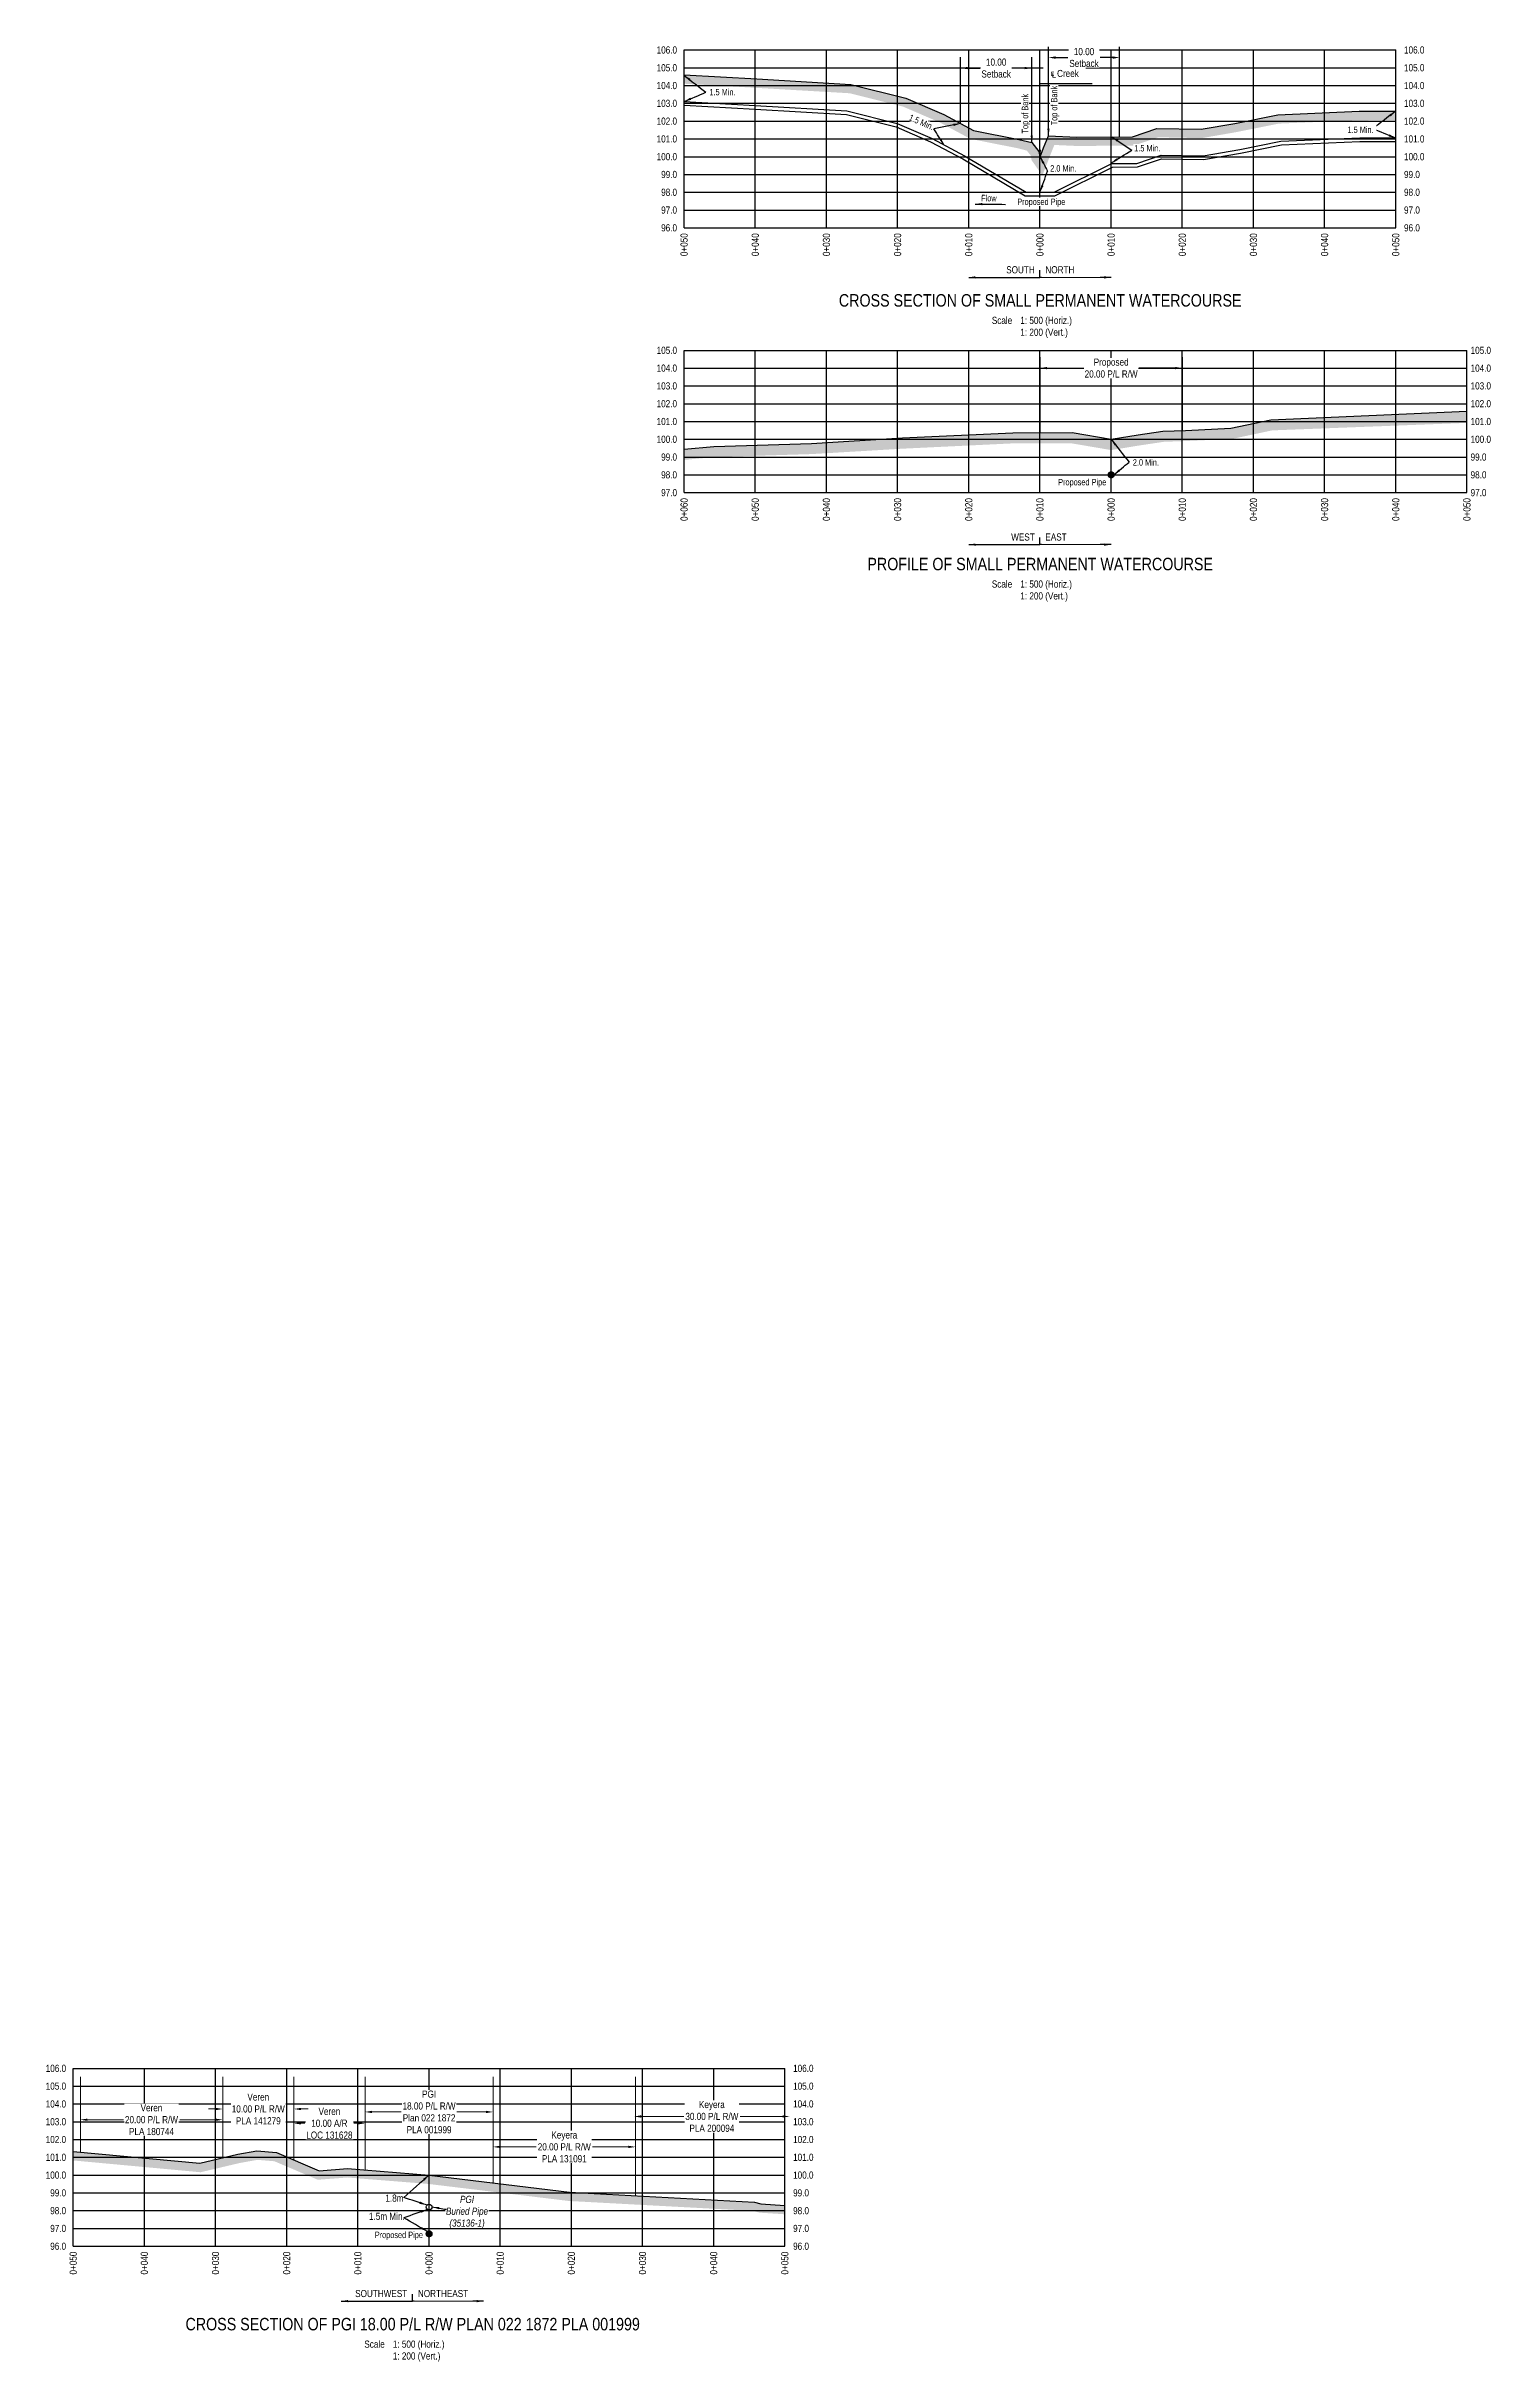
# Model space of a CAD drawing. Extents: x 399452 to 415540, y 6060435 to 6067869.
# Drawn here: x 413512 to 415540, y 6061486 to 6064739 of the extents above; entities that cross this region are included whole.
import ezdxf
from ezdxf.enums import TextEntityAlignment as Align

# ---------------------------------------------------------------- set-up
doc = ezdxf.new("R2010")
doc.units = 0
doc.header["$LTSCALE"] = 5
doc.header["$PDSIZE"] = 0.5
doc.linetypes.add('foc-TOPO', pattern=[1, 0.2, -0.8])
doc.linetypes.add('UG_PIPE', pattern=[1.875, 1.25, -0.625])
doc.layers.get('Defpoints').update_dxf_attribs({"color": 9})
for name, color, linetype in [('AS-PIPE-UG', 44, 'UG_PIPE'), ('AS-PIPE-UG-T', 44, 'Continuous'), ('CG-NOTES', 7, 'Continuous'), ('DETAIL-T', 7, 'Continuous'), ('L-BD', 7, 'Continuous'), ('L-DETAIL-T', 3, 'Continuous'), ('L-MON', 1, 'Continuous'), ('P-CROSSINGS-GRID', 8, 'Continuous'), ('P-CROSSINGS-GROUND', 48, 'foc-TOPO'), ('P-CROSSINGS-LINE', 3, 'Continuous'), ('P-PROPOSED', 10, 'Continuous'), ('S-T7', 7, 'Continuous')]:
    doc.layers.add(name, color=color, linetype=linetype)
doc.layers.add('F-RW-T', color=190, linetype='Continuous', lineweight=9)
doc.styles.add('140', font='ARIALN.TTF', dxfattribs={"height": 15})
doc.styles.add('80', font='ARIALN.TTF', dxfattribs={"height": 10})
doc.styles.add('80CG', font='ARIALN.TTF', dxfattribs={"height": 10})
doc.styles.add('80L', font='ARIALN.TTF', dxfattribs={"height": 10})
doc.dimstyles.new('Compass 5 000', dxfattribs={"dimscale": 5, "dimtxt": 9, "dimasz": 2, "dimexe": 0.2, "dimexo": 0.0625, "dimgap": 0.5, "dimtad": 0, "dimtih": 1, "dimtoh": 1, "dimzin": 0, "dimdsep": 46, "dimtxsty": '80CG', "dimcen": 0.1, "dimse1": 1, "dimse2": 1, "dimclrd": 256, "dimclrt": 256, "dimaunit": 1, "dimadec": 4, "dimazin": 0, "dimtfac": 0.06, "dimtofl": 0, "dimtmove": 0, "dimatfit": 1, "dimfxl": 0.2, "dimtolj": 1, "dimtzin": 0, "dimlwd": -1, "dimarcsym": 0})

msp = doc.modelspace()

# ---------------------------------------------------------------- texts
at = {"style": '80'}
for s, p in [('0+050', (414407.454, 6064476.719)), ('0+040', (414507.413, 6064476.719)), ('0+030', (414607.372, 6064476.719)), ('0+020', (414707.331, 6064476.719)), ('0+010', (414807.29, 6064476.719)), ('0+000', (414907.249, 6064476.719)), ('0+010', (415007.207, 6064476.719)), ('0+020', (415107.166, 6064476.719)), ('0+030', (415207.125, 6064476.719)), ('0+040', (415307.084, 6064476.719)), ('0+050', (415407.043, 6064476.719)), ('0+060', (414407.454, 6064104.663)), ('0+050', (414507.413, 6064104.663)), ('0+040', (414607.372, 6064104.663)), ('0+030', (414707.331, 6064104.663)), ('0+020', (414807.29, 6064104.663)), ('0+010', (414907.249, 6064104.663)), ('0+000', (415007.207, 6064104.663)), ('0+010', (415107.166, 6064104.663)), ('0+020', (415207.125, 6064104.663)), ('0+030', (415307.084, 6064104.663)), ('0+040', (415407.043, 6064104.663)), ('0+050', (415507.002, 6064104.663)), ('0+050', (413549.396, 6061640.709)), ('0+040', (413649.355, 6061640.709)), ('0+030', (413749.314, 6061640.709)), ('0+020', (413849.273, 6061640.709)), ('0+010', (413949.232, 6061640.709)), ('0+000', (414049.191, 6061640.709)), ('0+010', (414149.15, 6061640.709)), ('0+020', (414249.109, 6061640.709)), ('0+030', (414349.067, 6061640.709)), ('0+040', (414449.026, 6061640.709)), ('0+050', (414548.985, 6061640.709))]:
    msp.add_text(s, height=9.9959, rotation=90, dxfattribs=at).set_placement(p, align=Align.MIDDLE_RIGHT)
at = {"attachment_point": 1, "style": '80L'}
for s, width, gutter_width, insert, char_height in [('1.5 Min.', 35.87266, 44.982, (414442.995, 6064679.589), 8.9963), ('2.0 Min.', 35.87266, 44.982, (414921.731, 6064572.41), 8.9963), ('2.0 Min.', 45.29212, 44.982, (415037.75, 6064159.208), 8.9963), ('1.8m', 9.61939, 49.979, (413987.94, 6061720.942), 9.9959)]:
    msp.add_mtext_dynamic_manual_height_columns(s, width=width, gutter_width=gutter_width, heights=[0], dxfattribs=dict(at, insert=insert, char_height=char_height))
at = {"layer": 'DETAIL-T', "char_height": 9.99589, "attachment_point": 1, "style": '80L'}
for insert in [(414839.708, 6064359.339), (414839.708, 6063988.854), (413958.368, 6061515.775)]:
    msp.add_mtext_dynamic_manual_height_columns('Scale^I1: 500 (Horiz.)\\P^I1: 200 (Vert.)', width=217.01587, gutter_width=44.982, heights=[0], dxfattribs=dict(at, insert=insert))
at = {"layer": 'L-DETAIL-T', "char_height": 17.49281, "attachment_point": 2, "rotation": 0, "style": '140'}
for s, insert, width in [('CROSS SECTION OF SMALL PERMANENT WATERCOURSE', (414907.616, 6064391.2), 564.65804), ('PROFILE OF SMALL PERMANENT WATERCOURSE', (414907.616, 6064020.715), 484.52046), ('CROSS SECTION OF PGI 18.00 P/L R/W PLAN 022 1872 PLA 001999', (414026.276, 6061547.635), 715.08992)]:
    msp.add_mtext(s, dxfattribs=dict(at, insert=insert, width=width))
at = {"layer": 'S-T7', "style": '80'}
for s, p in [('106.0', (414397.545, 6064734.281)), ('105.0', (414397.545, 6064709.291)), ('104.0', (414397.545, 6064684.302)), ('103.0', (414397.545, 6064659.312)), ('102.0', (414397.545, 6064634.322)), ('101.0', (414397.545, 6064609.333)), ('100.0', (414397.545, 6064584.343)), ('99.0', (414397.545, 6064559.353)), ('98.0', (414397.545, 6064534.363)), ('97.0', (414397.545, 6064509.374)), ('96.0', (414397.545, 6064484.384)), ('105.0', (414397.545, 6064312.245)), ('104.0', (414397.545, 6064287.256)), ('103.0', (414397.545, 6064262.266)), ('102.0', (414397.545, 6064237.276)), ('101.0', (414397.545, 6064212.286)), ('100.0', (414397.545, 6064187.297)), ('99.0', (414397.545, 6064162.307)), ('98.0', (414397.545, 6064137.317)), ('97.0', (414397.545, 6064112.328)), ('106.0', (413539.487, 6061898.272)), ('105.0', (413539.487, 6061873.282)), ('104.0', (413539.487, 6061848.292)), ('103.0', (413539.487, 6061823.303)), ('102.0', (413539.487, 6061798.313)), ('101.0', (413539.487, 6061773.323)), ('100.0', (413539.487, 6061748.333)), ('99.0', (413539.487, 6061723.344)), ('98.0', (413539.487, 6061698.354)), ('97.0', (413539.487, 6061673.364)), ('96.0', (413539.487, 6061648.375))]:
    msp.add_text(s, height=9.9959, dxfattribs=at).set_placement(p, align=Align.MIDDLE_RIGHT)
for s, p in [('106.0', (415418.656, 6064734.281)), ('105.0', (415418.656, 6064709.291)), ('104.0', (415418.656, 6064684.302)), ('103.0', (415418.656, 6064659.312)), ('102.0', (415418.656, 6064634.322)), ('101.0', (415418.656, 6064609.333)), ('100.0', (415418.656, 6064584.343)), ('99.0', (415418.656, 6064559.353)), ('98.0', (415418.656, 6064534.363)), ('97.0', (415418.656, 6064509.374)), ('96.0', (415418.656, 6064484.384)), ('105.0', (415512.146, 6064312.245)), ('104.0', (415512.146, 6064287.256)), ('103.0', (415512.146, 6064262.266)), ('102.0', (415512.146, 6064237.276)), ('101.0', (415512.146, 6064212.286)), ('100.0', (415512.146, 6064187.297)), ('99.0', (415512.146, 6064162.307)), ('98.0', (415512.146, 6064137.317)), ('97.0', (415512.146, 6064112.328)), ('106.0', (414560.598, 6061898.272)), ('105.0', (414560.598, 6061873.282)), ('104.0', (414560.598, 6061848.292)), ('103.0', (414560.598, 6061823.303)), ('102.0', (414560.598, 6061798.313)), ('101.0', (414560.598, 6061773.323)), ('100.0', (414560.598, 6061748.333)), ('99.0', (414560.598, 6061723.344)), ('98.0', (414560.598, 6061698.354)), ('97.0', (414560.598, 6061673.364)), ('96.0', (414560.598, 6061648.375))]:
    msp.add_text(s, height=9.9959, dxfattribs=at).set_placement(p, align=Align.MIDDLE_LEFT)

# ---------------------------------------------------------------- blocks, each defined once
blk = doc.blocks.new('PLIA')
at = {"color": 255, "const_width": 1}
blk.add_lwpolyline([(-0.5, 0, 1), (0.5, 0, 1)], format="xyb", close=True, dxfattribs=at)
blk = doc.blocks.new('PLIAA')
blk.add_blockref('PLIA', (0, 0))
blk = doc.blocks.new('PLIB')
at = {"color": 1}
blk.add_circle((0, 0), 0.8, dxfattribs=at)
blk = doc.blocks.new('PLIBB')
blk.add_blockref('PLIB', (0, 0))
blk = doc.blocks.new('PLICC')
for name in ['PLIAA', 'PLIBB']:
    blk.add_blockref(name, (0, 0))
blk = doc.blocks.new('PLI')
blk.add_blockref('PLICC', (0, 0))
blk = doc.blocks.new('*D209')
at = {"layer": 'Defpoints', "color": 0, "transparency": 16777216}
for p in [(413959.3, 6061837), (414139.2, 6061837), (414139.2, 6061837)]:
    blk.add_point(p, dxfattribs=at)
at = {"layer": 'F-RW-T', "transparency": 16777216}
for p, q in [((413969.3, 6061837), (414010.2, 6061837)), ((414129.2, 6061837), (414088.4, 6061837))]:
    blk.add_line(p, q, dxfattribs=at)
for points in [[(413969.3, 6061838.7), (413969.3, 6061835.4), (413959.3, 6061837)], [(414129.2, 6061838.7), (414129.2, 6061835.4), (414139.2, 6061837)]]:
    blk.add_solid(points, dxfattribs=at)
at = {"layer": 'F-RW-T', "transparency": 16777216, "insert": (414049.3, 6061837), "char_height": 10, "attachment_point": 5, "style": '80CG', "bg_fill": 3, "box_fill_scale": 1.1, "bg_fill_color": 256, "bg_fill_true_color": 13158600, "bg_fill_transparency": 0}
blk.add_mtext('\\A1;PGI\\P18.00 P/L R/W\\PPlan 022 1872\\PPLA 001999', dxfattribs=at)
blk = doc.blocks.new('*D210')
at = {"layer": 'Defpoints', "color": 0, "transparency": 16777216}
for p in [(414139.2, 6061791.3), (414339.2, 6061791.3), (414339.2, 6061787.9)]:
    blk.add_point(p, dxfattribs=at)
at = {"layer": 'F-RW-T', "transparency": 16777216}
for p, q in [((414149.2, 6061787.9), (414199.7, 6061787.9)), ((414329.2, 6061787.9), (414278.7, 6061787.9))]:
    blk.add_line(p, q, dxfattribs=at)
for points in [[(414149.2, 6061789.6), (414149.2, 6061786.3), (414139.2, 6061787.9)], [(414329.2, 6061789.6), (414329.2, 6061786.3), (414339.2, 6061787.9)]]:
    blk.add_solid(points, dxfattribs=at)
at = {"layer": 'F-RW-T', "transparency": 16777216, "insert": (414239.2, 6061787.9), "char_height": 10, "attachment_point": 5, "style": '80CG', "bg_fill": 3, "box_fill_scale": 1.1, "bg_fill_color": 256, "bg_fill_true_color": 13158600, "bg_fill_transparency": 0}
blk.add_mtext('\\A1;Keyera\\P20.00 P/L R/W\\PPLA 131091', dxfattribs=at)
blk = doc.blocks.new('*D211')
at = {"layer": 'Defpoints', "color": 0, "transparency": 16777216}
for p in [(414555.7, 6061830.7), (414337.4, 6061798.3), (414555.7, 6061798.3)]:
    blk.add_point(p, dxfattribs=at)
at = {"layer": 'F-RW-T', "transparency": 16777216}
for p, q in [((414347.4, 6061830.7), (414407.1, 6061830.7)), ((414545.7, 6061830.7), (414486, 6061830.7))]:
    blk.add_line(p, q, dxfattribs=at)
for points in [[(414347.4, 6061832.3), (414347.4, 6061829), (414337.4, 6061830.7)], [(414545.7, 6061832.3), (414545.7, 6061829), (414555.7, 6061830.7)]]:
    blk.add_solid(points, dxfattribs=at)
at = {"layer": 'F-RW-T', "transparency": 16777216, "insert": (414446.5, 6061830.7), "char_height": 10, "attachment_point": 5, "style": '80CG', "bg_fill": 3, "box_fill_scale": 1.1, "bg_fill_color": 256, "bg_fill_true_color": 13158600, "bg_fill_transparency": 0}
blk.add_mtext('\\A1;Keyera\\P30.00 P/L R/W\\PPLA 200094', dxfattribs=at)
blk = doc.blocks.new('*D212')
at = {"layer": 'Defpoints', "color": 0, "transparency": 16777216}
for p in [(413859.4, 6061835.7), (413959.3, 6061835.7), (413959.3, 6061821.1)]:
    blk.add_point(p, dxfattribs=at)
at = {"layer": 'F-RW-T', "transparency": 16777216}
for p, q in [((413869.4, 6061821.1), (413875, 6061821.1)), ((413949.3, 6061821.1), (413943.6, 6061821.1))]:
    blk.add_line(p, q, dxfattribs=at)
for points in [[(413869.4, 6061822.7), (413869.4, 6061819.4), (413859.4, 6061821.1)], [(413949.3, 6061822.7), (413949.3, 6061819.4), (413959.3, 6061821.1)]]:
    blk.add_solid(points, dxfattribs=at)
at = {"layer": 'F-RW-T', "transparency": 16777216, "insert": (413909.3, 6061821.1), "char_height": 10, "attachment_point": 5, "style": '80CG', "bg_fill": 3, "box_fill_scale": 1.1, "bg_fill_color": 256, "bg_fill_true_color": 13158600, "bg_fill_transparency": 0}
blk.add_mtext('\\A1;Veren\\P10.00 A/R\\PLOC 131628', dxfattribs=at)
blk = doc.blocks.new('*D213')
at = {"layer": 'F-RW-T', "transparency": 16777216}
for p, q in [((413749.4, 6061841.2), (413739.4, 6061841.2)), ((413869.4, 6061841.2), (413879.4, 6061841.2))]:
    blk.add_line(p, q, dxfattribs=at)
for points in [[(413749.4, 6061842.8), (413749.4, 6061839.5), (413759.4, 6061841.2)], [(413869.4, 6061842.8), (413869.4, 6061839.5), (413859.4, 6061841.2)]]:
    blk.add_solid(points, dxfattribs=at)
at = {"layer": 'F-RW-T', "transparency": 16777216, "insert": (413809.4, 6061841.2), "char_height": 10, "attachment_point": 5, "style": '80CG', "bg_fill": 3, "box_fill_scale": 1.1, "bg_fill_color": 256, "bg_fill_true_color": 13158600, "bg_fill_transparency": 0}
blk.add_mtext('\\A1;Veren\\P10.00 P/L R/W\\PPLA 141279', dxfattribs=at)
at = {"layer": 'Defpoints', "color": 0, "transparency": 16777216}
for p in [(413759.4, 6061829.5), (413859.4, 6061841.2), (413859.4, 6061829.5)]:
    blk.add_point(p, dxfattribs=at)
blk = doc.blocks.new('*D214')
at = {"layer": 'Defpoints', "color": 0, "transparency": 16777216}
for p in [(413559.5, 6061839.4), (413759.4, 6061839.4), (413759.4, 6061826.1)]:
    blk.add_point(p, dxfattribs=at)
at = {"layer": 'F-RW-T', "transparency": 16777216}
for p, q in [((413569.5, 6061826.1), (413619.9, 6061826.1)), ((413749.4, 6061826.1), (413699, 6061826.1))]:
    blk.add_line(p, q, dxfattribs=at)
for points in [[(413569.5, 6061827.7), (413569.5, 6061824.4), (413559.5, 6061826.1)], [(413749.4, 6061827.7), (413749.4, 6061824.4), (413759.4, 6061826.1)]]:
    blk.add_solid(points, dxfattribs=at)
at = {"layer": 'F-RW-T', "transparency": 16777216, "insert": (413659.4, 6061826.1), "char_height": 10, "attachment_point": 5, "style": '80CG', "bg_fill": 3, "box_fill_scale": 1.1, "bg_fill_color": 256, "bg_fill_true_color": 13158600, "bg_fill_transparency": 0}
blk.add_mtext('\\A1;Veren\\P20.00 P/L R/W\\PPLA 180744', dxfattribs=at)
blk = doc.blocks.new('*D192')
at = {"transparency": 16777216}
for p, q in [((414805.8, 6064708.8), (414822.9, 6064708.8)), ((414885.8, 6064708.8), (414868.7, 6064708.8))]:
    blk.add_line(p, q, dxfattribs=at)
for points in [[(414805.8, 6064710.5), (414805.8, 6064707.2), (414795.8, 6064708.8)], [(414885.8, 6064710.5), (414885.8, 6064707.2), (414895.8, 6064708.8)]]:
    blk.add_solid(points, dxfattribs=at)
at = {"layer": 'Defpoints', "color": 0, "transparency": 16777216}
for p in [(414795.8, 6064708.8), (414795.8, 6064690.4), (414895.8, 6064690.4)]:
    blk.add_point(p, dxfattribs=at)
at = {"transparency": 16777216, "insert": (414845.8, 6064708.8), "char_height": 10, "attachment_point": 5, "style": '80CG', "bg_fill": 3, "box_fill_scale": 1.1, "bg_fill_color": 256, "bg_fill_true_color": 13158600, "bg_fill_transparency": 0}
blk.add_mtext('\\A1;10.00\\PSetback', dxfattribs=at)
blk = doc.blocks.new('*D193')
at = {"transparency": 16777216}
for p, q in [((414929.3, 6064723.6), (414946.3, 6064723.6)), ((415009.2, 6064723.6), (414992.1, 6064723.6))]:
    blk.add_line(p, q, dxfattribs=at)
for points in [[(414929.3, 6064725.3), (414929.3, 6064721.9), (414919.3, 6064723.6)], [(415009.2, 6064725.3), (415009.2, 6064721.9), (415019.2, 6064723.6)]]:
    blk.add_solid(points, dxfattribs=at)
at = {"layer": 'Defpoints', "color": 0, "transparency": 16777216}
for p in [(414919.3, 6064723.6), (414919.3, 6064705.1), (415019.2, 6064705.1)]:
    blk.add_point(p, dxfattribs=at)
at = {"transparency": 16777216, "insert": (414969.2, 6064723.6), "char_height": 10, "attachment_point": 5, "style": '80CG', "bg_fill": 3, "box_fill_scale": 1.1, "bg_fill_color": 256, "bg_fill_true_color": 13158600, "bg_fill_transparency": 0}
blk.add_mtext('\\A1;10.00\\PSetback', dxfattribs=at)
blk = doc.blocks.new('*D194')
at = {"transparency": 16777216}
for p, q in [((414917.3, 6064287.3), (414967.8, 6064287.3)), ((415097.3, 6064287.3), (415046.8, 6064287.3))]:
    blk.add_line(p, q, dxfattribs=at)
for points in [[(414917.3, 6064288.9), (414917.3, 6064285.6), (414907.3, 6064287.3)], [(415097.3, 6064288.9), (415097.3, 6064285.6), (415107.3, 6064287.3)]]:
    blk.add_solid(points, dxfattribs=at)
at = {"layer": 'Defpoints', "color": 0, "transparency": 16777216}
for p in [(415107.3, 6064287.3), (414907.3, 6064285.5), (415107.3, 6064285.5)]:
    blk.add_point(p, dxfattribs=at)
at = {"transparency": 16777216, "insert": (415007.3, 6064287.3), "char_height": 10, "attachment_point": 5, "style": '80CG', "bg_fill": 3, "box_fill_scale": 1.1, "bg_fill_color": 256, "bg_fill_true_color": 13158600, "bg_fill_transparency": 0}
blk.add_mtext('\\A1;Proposed\\P20.00 P/L R/W', dxfattribs=at)

# ---------------------------------------------------------------- hatches: boundary and pattern name
at = {"layer": 'P-CROSSINGS-GROUND'}
h = msp.add_hatch(dxfattribs=at)
h.set_pattern_fill('EARTH', color=256, scale=2.4989725, angle=45)
h.paths.add_polyline_path([(414407.541, 6064699.376), (414407.541, 6064686.856), (414508.95, 6064681.088), (414639.938, 6064673.457), (414714.823, 6064654.785), (414766.669, 6064632.451), (414809.726, 6064609.319), (414874.836, 6064596.443), (414888.732, 6064592.937), (414894.264, 6064586.229), (414895.549, 6064579.374), (414910.71, 6064557.801), (414924.052, 6064592.265), (414927.519, 6064600.827), (414958.9, 6064599.391), (415039.257, 6064599.957), (415073.425, 6064611.579), (415134.674, 6064610.422), (415183.357, 6064618.906), (415242.789, 6064630.82), (415356.093, 6064635.618), (415407.13, 6064635.747), (415407.13, 6064648.247), (415355.812, 6064648.118), (415241.287, 6064643.268), (415181.055, 6064631.193), (415133.71, 6064622.943), (415071.473, 6064624.118), (415037.146, 6064612.443), (414959.142, 6064611.893), (414919.254, 6064613.718), (414912.43, 6064596.868), (414907.494, 6064584.118), (414907.336, 6064584.343), (414905.956, 6064591.698), (414895.767, 6064604.053), (414877.579, 6064608.643), (414813.991, 6064621.218), (414772.11, 6064643.718), (414718.835, 6064666.668), (414641.83, 6064685.868), (414509.669, 6064693.568)])
h = msp.add_hatch(dxfattribs=at)
h.set_pattern_fill('EARTH', color=256, scale=2.498972, angle=45)
h.set_pattern_definition([(45, (-2419.065, 3802.052), (0, 22.44141309), [15.868475375, -15.868475375]), (45, (-2423.273, 3806.26), (0, 22.44141309), [15.868475375, -15.868475375]), (45, (-2427.48, 3810.468), (0, 22.44141309), [15.868475375, -15.868475375]), (135, (-2427.48, 3813.273), (-22.44141309, 0), [15.868475375, -15.868475375]), (135, (-2423.273, 3817.48), (-22.44141309, 0), [15.868475375, -15.868475375]), (135, (-2419.065, 3821.688), (-22.44141309, 0), [15.868475375, -15.868475375])])
h.paths.add_polyline_path([(415081.211, 6064183.693), (415112.279, 6064184.815), (415177.232, 6064187.775), (415233.281, 6064199.748), (415507.089, 6064210.329), (415507.089, 6064226.923), (415231.369, 6064214.672), (415175.312, 6064202.697), (415111.667, 6064199.797), (415079.829, 6064198.647), (415045.186, 6064193.472), (415007.295, 6064187.297), (414952.395, 6064196.647), (414869.418, 6064196.522), (414714.402, 6064189.072), (414586.232, 6064181.447), (414449.049, 6064177.272), (414407.541, 6064173.318), (414407.541, 6064158.257), (414449.989, 6064162.3), (414586.905, 6064166.466), (414715.207, 6064174.099), (414869.789, 6064181.528), (414951.138, 6064181.651), (415007.24, 6064172.096), (415047.5, 6064178.657)])
h = msp.add_hatch(dxfattribs=at)
h.set_pattern_fill('EARTH', color=256, scale=2.498972, angle=45)
h.set_pattern_definition([(45, (6.951, 2e-08), (0, 22.44141309), [15.868475375, -15.868475375]), (45, (2.744, 4.208), (0, 22.44141309), [15.868475375, -15.868475375]), (45, (-1.464, 8.416), (0, 22.44141309), [15.868475375, -15.868475375]), (135, (-1.464, 11.22), (-22.44141309, 0), [15.868475375, -15.868475375]), (135, (2.744, 15.428), (-22.44141309, 0), [15.868475375, -15.868475375]), (135, (6.951, 19.636), (-22.44141309, 0), [15.868475375, -15.868475375])])
h.paths.add_polyline_path([(414549.072, 6061693.225), (414549.072, 6061705.751), (414515.374, 6061707.933), (414506.351, 6061710.433), (414246.429, 6061724.408), (414049.278, 6061748.333), (413934.666, 6061757.458), (413895.101, 6061754.458), (413835.021, 6061780.033), (413807.572, 6061782.308), (413780.687, 6061777.508), (413727.508, 6061764.933), (413549.483, 6061781.409), (413549.483, 6061768.856), (413728.393, 6061752.298), (413783.226, 6061765.264), (413808.164, 6061769.716), (413831.98, 6061767.743), (413893.009, 6061741.764), (413934.643, 6061744.921), (414048.028, 6061735.893), (414245.34, 6061711.949), (414504.323, 6061698.024), (414513.28, 6061695.543)])

# ---------------------------------------------------------------- linework, layer by layer
for p, q in [((414795.808, 6064630.986), (414795.808, 6064724.085)), ((414895.767, 6064638.754), (414895.767, 6064724.085)), ((414907.336, 6064302.492), (414907.336, 6064196.579)), ((415107.254, 6064302.492), (415107.254, 6064199.637))]:
    msp.add_line(p, q)
at = {"layer": 'AS-PIPE-UG', "linetype": 'ByBlock'}
msp.add_circle((414049.278, 6061703.352), 3.998, dxfattribs=at)
at = {"layer": 'CG-NOTES'}
for p, q in [((414907.336, 6064414.776), (414907.336, 6064424.772)), ((414907.336, 6064039.292), (414907.336, 6064049.288)), ((414025.995, 6061571.212), (414025.995, 6061581.208))]:
    msp.add_line(p, q, dxfattribs=at)
at = {"layer": 'F-RW-T'}
for p, q in [((413559.479, 6061780.484), (413559.479, 6061886.568)), ((413759.397, 6061772.474), (413759.397, 6061886.568)), ((413859.356, 6061769.675), (413859.356, 6061886.568)), ((413959.315, 6061755.496), (413959.315, 6061886.568)), ((414139.241, 6061737.416), (414139.241, 6061886.568)), ((414339.159, 6061719.423), (414339.159, 6061886.568))]:
    msp.add_line(p, q, dxfattribs=at)
at = {"layer": 'P-CROSSINGS-GRID', "color": 8}
for p, q in [((414407.541, 6064734.281), (415407.13, 6064734.281)), ((414407.541, 6064484.384), (414407.541, 6064734.281)), ((414507.5, 6064484.384), (414507.5, 6064734.281)), ((414607.459, 6064484.384), (414607.459, 6064734.281)), ((414707.418, 6064484.384), (414707.418, 6064734.281)), ((414807.377, 6064484.384), (414807.377, 6064734.281)), ((414907.336, 6064484.384), (414907.336, 6064734.281)), ((415007.295, 6064484.384), (415007.295, 6064734.281)), ((415107.253, 6064484.384), (415107.253, 6064734.281)), ((415207.212, 6064484.384), (415207.212, 6064734.281)), ((415307.171, 6064484.384), (415307.171, 6064734.281)), ((415407.13, 6064484.384), (415407.13, 6064734.281)), ((414407.541, 6064709.291), (415407.13, 6064709.291)), ((414407.541, 6064684.302), (415407.13, 6064684.302)), ((414407.541, 6064659.312), (415407.13, 6064659.312)), ((414407.541, 6064634.322), (415407.13, 6064634.322)), ((414407.541, 6064609.333), (415407.13, 6064609.333)), ((414407.541, 6064584.343), (415407.13, 6064584.343)), ((414407.541, 6064559.353), (415407.13, 6064559.353)), ((414407.541, 6064534.363), (415407.13, 6064534.363)), ((414407.541, 6064509.374), (415407.13, 6064509.374)), ((414407.541, 6064484.384), (415407.13, 6064484.384)), ((414407.541, 6064312.245), (415507.089, 6064312.245)), ((414407.541, 6064112.328), (414407.541, 6064312.245)), ((414407.541, 6064287.256), (415507.089, 6064287.256)), ((414507.5, 6064112.328), (414507.5, 6064312.245)), ((414607.459, 6064112.328), (414607.459, 6064312.245)), ((414707.418, 6064112.328), (414707.418, 6064312.245)), ((414807.377, 6064112.328), (414807.377, 6064312.245)), ((414907.336, 6064112.328), (414907.336, 6064312.245)), ((415007.295, 6064112.328), (415007.295, 6064312.245)), ((415107.253, 6064112.328), (415107.253, 6064312.245)), ((415207.212, 6064112.328), (415207.212, 6064312.245)), ((415307.171, 6064112.328), (415307.171, 6064312.245)), ((415407.13, 6064112.328), (415407.13, 6064312.245)), ((415507.089, 6064112.328), (415507.089, 6064312.245)), ((414407.541, 6064262.266), (415507.089, 6064262.266)), ((414407.541, 6064237.276), (415507.089, 6064237.276)), ((414407.541, 6064212.286), (415507.089, 6064212.286)), ((414407.541, 6064187.297), (415507.089, 6064187.297)), ((414407.541, 6064162.307), (415507.089, 6064162.307)), ((414407.541, 6064137.317), (415507.089, 6064137.317)), ((414407.541, 6064112.328), (415507.089, 6064112.328)), ((413549.483, 6061898.272), (414549.072, 6061898.272)), ((413549.483, 6061648.375), (413549.483, 6061898.272)), ((413649.442, 6061648.375), (413649.442, 6061898.272)), ((413749.401, 6061648.375), (413749.401, 6061898.272)), ((413849.36, 6061648.375), (413849.36, 6061898.272)), ((413949.319, 6061648.375), (413949.319, 6061898.272)), ((414049.278, 6061648.375), (414049.278, 6061898.272)), ((414149.237, 6061648.375), (414149.237, 6061898.272)), ((414249.196, 6061648.375), (414249.196, 6061898.272)), ((414349.154, 6061648.375), (414349.154, 6061898.272)), ((414449.113, 6061648.375), (414449.113, 6061898.272)), ((414549.072, 6061648.375), (414549.072, 6061898.272)), ((413549.483, 6061873.282), (414549.072, 6061873.282)), ((413549.483, 6061848.292), (414549.072, 6061848.292)), ((413549.483, 6061823.303), (414549.072, 6061823.303)), ((413549.483, 6061798.313), (414549.072, 6061798.313)), ((413549.483, 6061773.323), (414549.072, 6061773.323)), ((413549.483, 6061748.333), (414549.072, 6061748.333)), ((413549.483, 6061723.344), (414549.072, 6061723.344)), ((413549.483, 6061698.354), (414549.072, 6061698.354)), ((413549.483, 6061673.364), (414549.072, 6061673.364)), ((413549.483, 6061648.375), (414549.072, 6061648.375))]:
    msp.add_line(p, q, dxfattribs=at)
at = {"layer": 'P-CROSSINGS-LINE', "color": 3, "flags": 128}
for points in [[(414407.541, 6064699.376), (414509.669, 6064693.568), (414641.83, 6064685.868), (414718.835, 6064666.668), (414772.11, 6064643.718), (414813.991, 6064621.218), (414877.579, 6064608.643), (414895.767, 6064604.053), (414905.956, 6064591.698), (414907.336, 6064584.343), (414907.494, 6064584.118), (414912.43, 6064596.868), (414919.254, 6064613.718), (414959.142, 6064611.893), (415037.146, 6064612.443), (415071.473, 6064624.118), (415133.71, 6064622.943), (415181.055, 6064631.193), (415241.287, 6064643.268), (415355.812, 6064648.118), (415407.13, 6064648.247)], [(414407.541, 6064173.318), (414449.049, 6064177.272), (414586.232, 6064181.447), (414714.402, 6064189.072), (414869.418, 6064196.522), (414952.395, 6064196.647), (415007.295, 6064187.297), (415045.186, 6064193.472), (415079.829, 6064198.647), (415111.667, 6064199.797), (415175.312, 6064202.697), (415231.369, 6064214.672), (415507.089, 6064226.923)], [(413549.483, 6061781.409), (413727.508, 6061764.933), (413780.687, 6061777.508), (413807.572, 6061782.308), (413835.021, 6061780.033), (413895.101, 6061754.458), (413934.666, 6061757.458), (414049.278, 6061748.333), (414246.429, 6061724.408), (414506.351, 6061710.433), (414515.374, 6061707.933), (414549.072, 6061705.751)]]:
    msp.add_lwpolyline(points, dxfattribs=at)
at = {"layer": 'P-PROPOSED', "flags": 128}
for points in [[(414407.541, 6064661.816), (414507.514, 6064656.13), (414636.154, 6064648.635), (414706.801, 6064631.02), (414755.788, 6064609.918), (414801.198, 6064585.521), (414887.844, 6064534.363), (414927.073, 6064534.363), (415008.101, 6064574.737)], [(414407.541, 6064656.808), (414507.226, 6064651.138), (414635.397, 6064643.671), (414705.197, 6064626.267), (414753.612, 6064605.411), (414798.788, 6064581.14), (414886.482, 6064529.363), (414928.245, 6064529.363), (415009.289, 6064569.745), (415044.322, 6064569.992), (415078.112, 6064581.485), (415136.987, 6064580.373), (415188.882, 6064589.416), (415246.394, 6064600.946), (415356.765, 6064605.62), (415407.237, 6064605.747)], [(415008.101, 6064574.737), (415043.478, 6064574.987), (415077.33, 6064586.501), (415136.602, 6064585.382), (415187.961, 6064594.331), (415245.793, 6064605.925), (415356.653, 6064610.62), (415407.224, 6064610.747)]]:
    msp.add_lwpolyline(points, dxfattribs=at)

msp.set_redraw_order([(e.dxf.handle, doc.entitydb.next_handle()) for e in msp.query("TEXT MTEXT ATTDEF DIMENSION ARC_DIMENSION")])  # texts and dimensions are drawn at this point

# ---------------------------------------------------------------- leaders
at = {"path_type": 1}
for points in [[(414407.541, 6064698.595), (414438.113, 6064674.887)], [(414407.541, 6064661.816), (414438.113, 6064674.887)], [(414919.254, 6064613.718), (414919.254, 6064648.418)], [(414895.767, 6064604.053), (414895.767, 6064638.754)], [(414907.336, 6064584.343), (414917.979, 6064564.135)], [(415007.295, 6064187.297), (415032.412, 6064155.219)], [(415011.293, 6064137.317), (415032.412, 6064155.219)], [(414045.839, 6061706.353), (414013.731, 6061716.757)], [(414047.486, 6061700.145), (414013.748, 6061688.233)]]:
    msp.add_leader(points, dimstyle='Compass 5 000', override={"dimgap": 0.5, "dimtad": 0}, dxfattribs=at)
for points in [[(415406.714, 6064648.115), (415374.628, 6064623.633)], [(415406.714, 6064610.57), (415374.628, 6064623.633)]]:
    msp.add_leader(points, dimstyle='Compass 5 000', dxfattribs=at)
at = {"layer": 'CG-NOTES', "path_type": 1}
for points in [[(414807.377, 6064414.776), (414907.336, 6064414.776)], [(415007.295, 6064414.776), (414907.336, 6064414.776)], [(414807.377, 6064039.292), (414907.336, 6064039.292)], [(415007.295, 6064039.292), (414907.336, 6064039.292)], [(413926.036, 6061571.212), (414025.995, 6061571.212)], [(414125.954, 6061571.212), (414025.995, 6061571.212)]]:
    msp.add_leader(points, dimstyle='Compass 5 000', override={"dimgap": 0.5, "dimtad": 0}, dxfattribs=at)

# ---------------------------------------------------------------- next in the draw order: texts
at = {"insert": (414725.812, 6064644.223), "char_height": 8.9963, "attachment_point": 1, "rotation": 336.694672, "style": '80L', "bg_fill": 3, "box_fill_scale": 1.1, "bg_fill_color": 256, "bg_fill_transparency": 0}
msp.add_mtext_dynamic_manual_height_columns('1.5 Min.', width=35.87266, gutter_width=44.982, heights=[0], dxfattribs=at)
at = {"insert": (415339.222, 6064626.711), "char_height": 8.9963, "attachment_point": 1, "style": '80L', "bg_fill": 2}
msp.add_mtext_dynamic_manual_height_columns('1.5 Min.', width=35.87266, gutter_width=44.982, heights=[0], dxfattribs=at)
at = {"insert": (415039.721, 6064600.718), "char_height": 8.9963, "attachment_point": 1, "style": '80L', "bg_fill": 3, "box_fill_scale": 1.15, "bg_fill_color": 256, "bg_fill_true_color": 256, "bg_fill_transparency": 0}
msp.add_mtext_dynamic_manual_height_columns('1.5 Min.', width=35.87266, gutter_width=44.982, heights=[0], dxfattribs=at)
at = {"char_height": 8.9963, "attachment_point": 1, "style": '80L', "bg_fill": 3, "box_fill_scale": 1.15, "bg_fill_color": 256, "bg_fill_transparency": 0}
for insert in [(414875.394, 6064525.507), (414932.834, 6064131.542), (413973.03, 6061668.779)]:
    msp.add_mtext_dynamic_manual_height_columns('\\pxt9;Proposed Pipe', width=67.24925, gutter_width=44.982, heights=[0], dxfattribs=dict(at, insert=insert))
at = {"color": 3, "char_height": 9.9959, "width": 78.39908, "attachment_point": 3, "style": '80', "bg_fill": 2}
for s, insert in [('SOUTH', (414899.971, 6064430.451)), ('WEST', (414899.971, 6064054.967)), ('SOUTHWEST', (414018.631, 6061586.886))]:
    msp.add_mtext(s, dxfattribs=dict(at, insert=insert))
at = {"layer": 'AS-PIPE-UG-T', "insert": (414073.119, 6061719.211), "char_height": 9.99589, "attachment_point": 1, "style": '80L', "bg_fill": 3, "box_fill_scale": 1.1, "bg_fill_color": 256, "bg_fill_transparency": 0}
msp.add_mtext_dynamic_manual_height_columns('\\pxqc;{\\fArial Narrow|b0|i1|c0|p34;PGI \\PBuried Pipe (35136-1)}', width=59.01843, gutter_width=49.979, heights=[0], dxfattribs=at)
at = {"layer": 'L-BD', "insert": (414917.249, 6064706.271), "char_height": 9.99589, "width": 49.14496, "attachment_point": 1, "style": '80', "bg_fill": 2}
msp.add_mtext('\\pxqc;{\\fISOCPEUR|b0|i0|c0|p34;℄} Creek', dxfattribs=at)

# ---------------------------------------------------------------- next in the draw order: dimensions: what is measured, and where the dimension line sits
dim = msp.add_aligned_dim(p1=(414907.336, 6064285.472), p2=(415107.254, 6064285.472), distance=1.783, text='Proposed\\P20.00 P/L R/W', dimstyle='Compass 5 000', override={"dimtfill": 1})
dim.commit()
dim.dimension.update_dxf_attribs({"geometry": '*D194', "text_midpoint": (415007.295, 6064287.256)})
at = {"layer": 'F-RW-T', "color": 4}
dim = msp.add_aligned_dim(p1=(413959.315, 6061837.04), p2=(414139.241, 6061837.04), distance=0, text='PGI\\P18.00 P/L R/W\\PPlan 022 1872\\PPLA 001999', dimstyle='Compass 5 000', override={"dimtfill": 1}, dxfattribs=at)
dim.commit()
dim.dimension.update_dxf_attribs({"geometry": '*D209', "text_midpoint": (414049.278, 6061837.04)})

# ---------------------------------------------------------------- next in the draw order: linework, layer by layer
for p, q in [((414919.254, 6064648.418), (414919.254, 6064738.824)), ((414907.336, 6064687.247), (414980.593, 6064687.247))]:
    msp.add_line(p, q)

# ---------------------------------------------------------------- next in the draw order: block references
at = {"layer": 'L-MON', "color": 4}
for p, xscale, yscale, zscale in [((415007.295, 6064137.317), 4.997944999999985, 4.997944999999985, 4.997944999999985), ((414049.278, 6061665.867), 4.997944999999988, 4.997944999999988, 4.997944999999988)]:
    msp.add_blockref('PLI', p, dxfattribs=dict(at, xscale=xscale, yscale=yscale, zscale=zscale))

# ---------------------------------------------------------------- next in the draw order: texts
at = {"color": 3, "char_height": 9.9959, "width": 71.76694, "attachment_point": 1, "style": '80', "bg_fill": 2}
for s, insert in [('NORTH', (414914.923, 6064430.451)), ('EAST', (414914.923, 6064054.967)), ('NORTHEAST', (414033.582, 6061586.886))]:
    msp.add_mtext(s, dxfattribs=dict(at, insert=insert))
at = {"insert": (413964.859, 6061695.412), "char_height": 9.9959, "attachment_point": 1, "style": '80L'}
msp.add_mtext_dynamic_manual_height_columns('1.5m Min.', width=49.39756, gutter_width=49.979, heights=[0], dxfattribs=at)

# ---------------------------------------------------------------- next in the draw order: dimensions: what is measured, and where the dimension line sits
at = {"layer": 'F-RW-T', "color": 4}
for p1, p2, distance, text, picture, middle in [((413859.356, 6061835.732), (413959.315, 6061835.732), -14.659, 'Veren\\P10.00 A/R\\PLOC 131628', '*D212', (413909.335, 6061821.073)), ((414139.241, 6061791.269), (414339.159, 6061791.269), -3.348, 'Keyera\\P20.00 P/L R/W\\PPLA 131091', '*D210', (414239.2, 6061787.922))]:
    dim = msp.add_aligned_dim(p1=p1, p2=p2, distance=distance, text=text, dimstyle='Compass 5 000', override={"dimtfill": 1}, dxfattribs=at)
    dim.commit()
    dim.dimension.update_dxf_attribs({"geometry": picture, "text_midpoint": middle})

# ---------------------------------------------------------------- next in the draw order: leaders
at = {"path_type": 1}
for points in [[(414907.336, 6064584.343), (414907.336, 6064687.247)], [(414907.336, 6064534.363), (414917.979, 6064564.135)], [(414816.525, 6064517.825), (414858.944, 6064517.349)], [(414049.278, 6061748.333), (414013.731, 6061716.757)], [(414046.879, 6061669.053), (414013.748, 6061688.233)]]:
    msp.add_leader(points, dimstyle='Compass 5 000', override={"dimgap": 0.5, "dimtad": 0}, dxfattribs=at)
at = {"color": 3, "path_type": 1}
for points in [[(414795.808, 6064630.986), (414758.302, 6064623.68)], [(414772.447, 6064600.967), (414758.302, 6064623.68)], [(415008.047, 6064612.238), (415036.25, 6064593.498)], [(415007.295, 6064575.482), (415036.25, 6064593.498)]]:
    msp.add_leader(points, dimstyle='Compass 5 000', override={"dimgap": 0.5, "dimtad": 0}, dxfattribs=at)
at = {"layer": 'AS-PIPE-UG-T', "path_type": 1}
msp.add_leader([(414053.623, 6061703.523), (414073.665, 6061700.233)], dimstyle='Compass 5 000', override={"dimgap": 0.5, "dimtad": 0}, dxfattribs=at)

# ---------------------------------------------------------------- next in the draw order: texts
at = {"char_height": 8.9963, "style": '80L', "bg_fill": 3, "box_fill_scale": 1.15, "bg_fill_color": 256, "bg_fill_transparency": 0}
for s, width, insert, attachment_point, rotation in [('Top of Bank', 55.63261, (414922.655, 6064628.405), 1, 90), ('Top of Bank', 55.63261, (414881.799, 6064616.956), 1, 90), ('Flow', 21.75227, (414846.594, 6064530.381), 3, 358.814751)]:
    msp.add_mtext_dynamic_manual_height_columns(s, width=width, gutter_width=44.982, heights=[0], dxfattribs=dict(at, insert=insert, attachment_point=attachment_point, rotation=rotation))

# ---------------------------------------------------------------- next in the draw order: dimensions: what is measured, and where the dimension line sits
for p1, p2, picture, middle in [((414895.767, 6064690.36), (414795.808, 6064690.36), '*D192', (414845.787, 6064708.848)), ((415019.213, 6064705.1), (414919.254, 6064705.1), '*D193', (414969.234, 6064723.588))]:
    dim = msp.add_aligned_dim(p1=p1, p2=p2, distance=-18.488, text='10.00\\PSetback', dimstyle='Compass 5 000', override={"dimtfill": 1})
    dim.commit()
    dim.dimension.update_dxf_attribs({"geometry": picture, "text_midpoint": middle})
at = {"layer": 'F-RW-T', "color": 4}
for p1, p2, distance, text, picture, middle in [((413759.397, 6061829.493), (413859.356, 6061829.493), 11.69, 'Veren\\P10.00 P/L R/W\\PPLA 141279', '*D213', (413809.376, 6061841.183)), ((414337.405, 6061798.313), (414555.691, 6061798.313), 32.346, 'Keyera\\P30.00 P/L R/W\\PPLA 200094', '*D211', (414446.548, 6061830.658))]:
    dim = msp.add_aligned_dim(p1=p1, p2=p2, distance=distance, text=text, dimstyle='Compass 5 000', override={"dimtfill": 1}, dxfattribs=at)
    dim.commit()
    dim.dimension.update_dxf_attribs({"geometry": picture, "text_midpoint": middle})

# ---------------------------------------------------------------- next in the draw order: linework, layer by layer
msp.add_line((415019.213, 6064612.316), (415019.213, 6064738.824))

# ---------------------------------------------------------------- next in the draw order: dimensions: what is measured, and where the dimension line sits
dim = msp.add_aligned_dim(p1=(413559.479, 6061839.378), p2=(413759.397, 6061839.378), distance=-13.326, text='Veren\\P20.00 P/L R/W\\PPLA 180744', dimstyle='Compass 5 000', override={"dimtfill": 1}, dxfattribs=at)
dim.commit()
dim.dimension.update_dxf_attribs({"geometry": '*D214', "text_midpoint": (413659.438, 6061826.052)})

doc.saveas('drawing.dxf')
